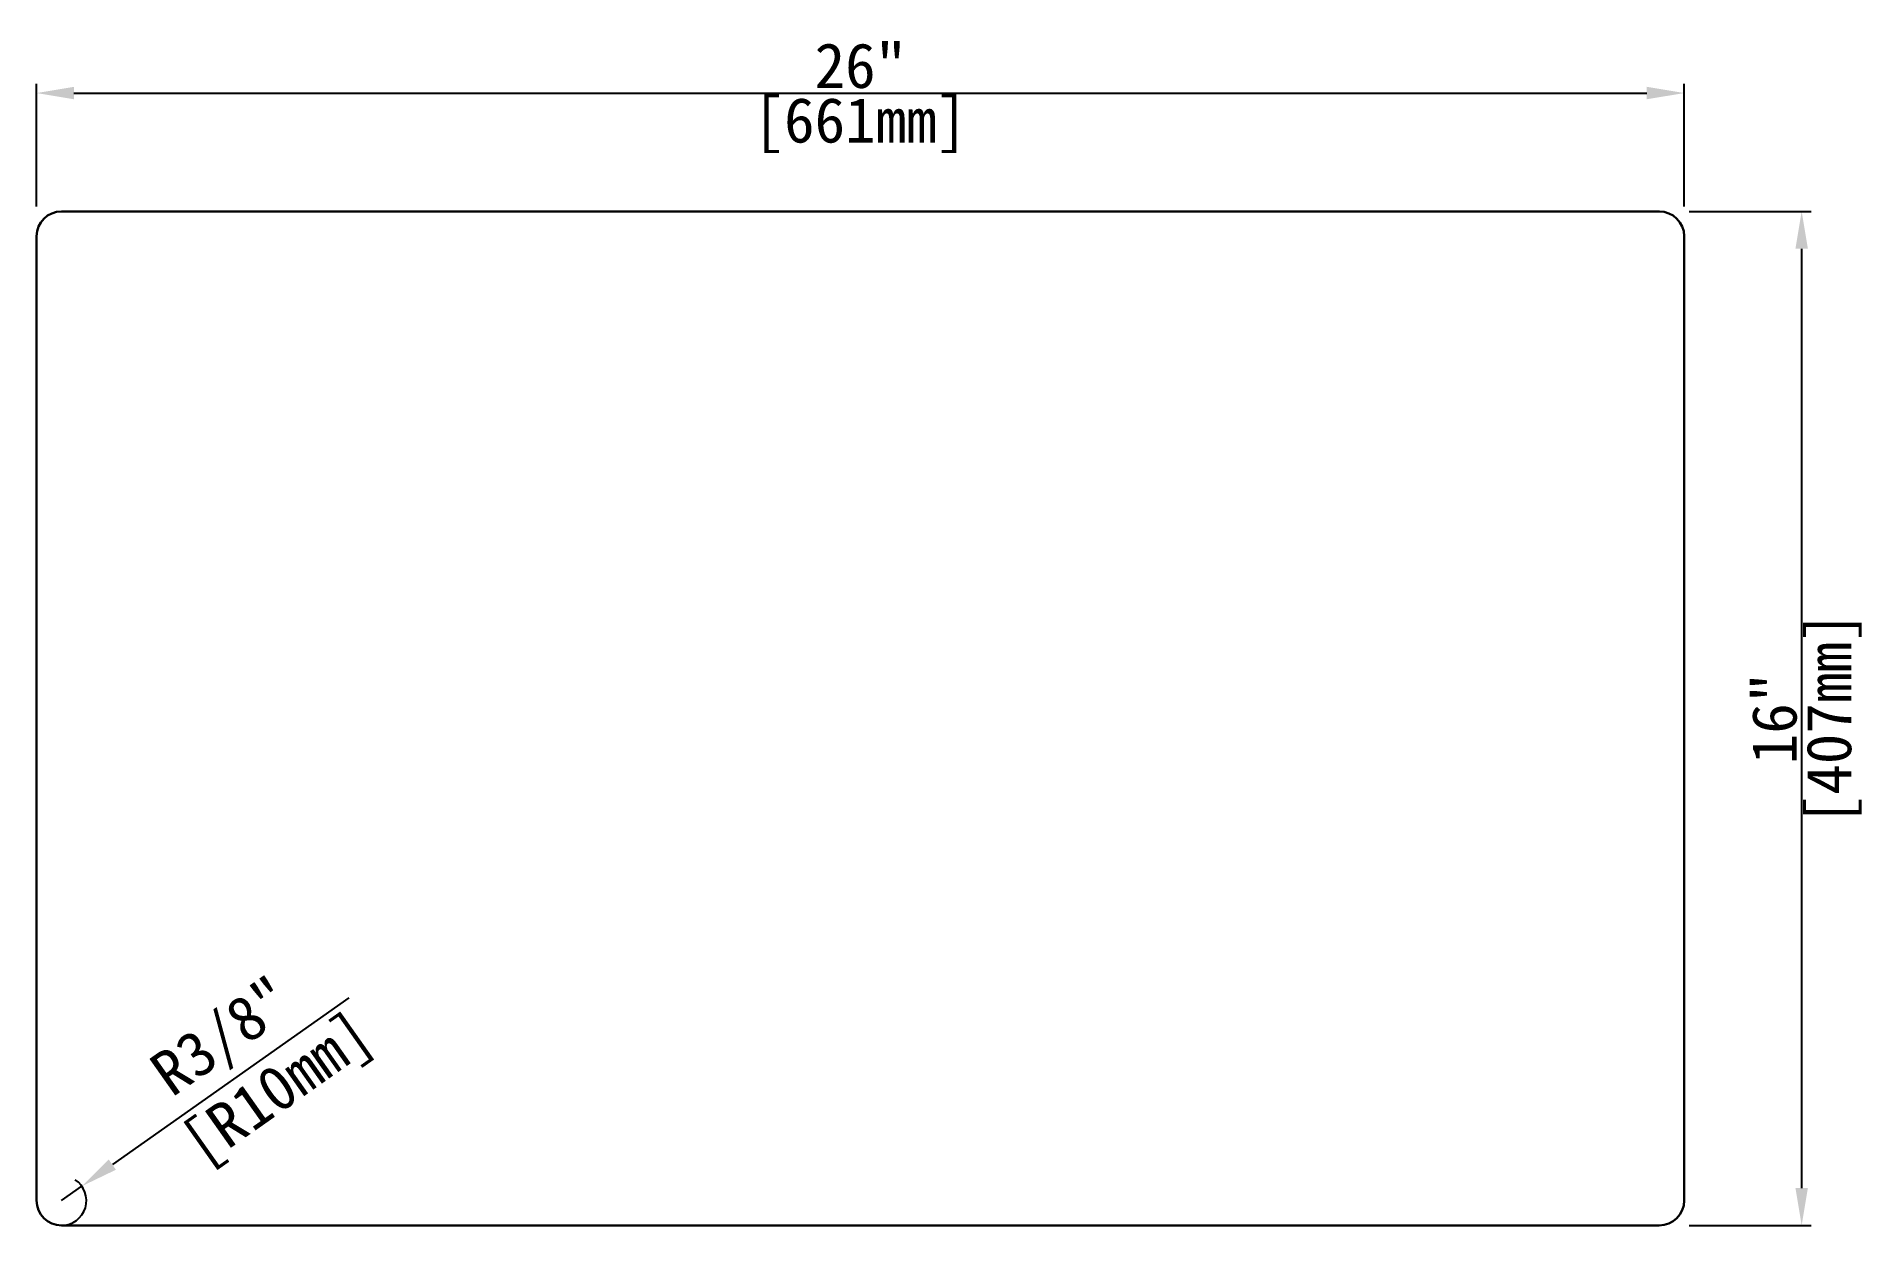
# Model space of a CAD drawing. Extents: x -19029 to 20971, y -19472 to 20528.
# Drawn here: x 1100 to 1833, y 502 to 979 of the extents above; entities that cross this region are included whole.
import ezdxf

# ---------------------------------------------------------------- set-up
doc = ezdxf.new("R2010")
doc.units = 0
doc.layers.get('0').update_dxf_attribs({"linetype": 'CONTINUOUS', "lineweight": 30})
doc.layers.get('DEFPOINTS').update_dxf_attribs({"linetype": 'CONTINUOUS'})
doc.styles.add('SLDTEXTSTYLE0', font='')
doc.styles.get('SLDTEXTSTYLE0').set_extended_font_data('SimSun')
doc.dimstyles.new('英', dxfattribs={"dimscale": 3, "dimtxt": 6, "dimasz": 5, "dimexe": 1.25, "dimexo": 4, "dimtad": 1, "dimdec": 3, "dimlfac": 0.03937, "dimzin": 9, "dimdsep": 46, "dimlunit": 5, "dimtxsty": 'SLDTEXTSTYLE0', "dimcen": 2.5, "dimadec": 1, "dimazin": 2, "dimtm": 0.5, "dimtfac": 1, "dimtdec": 3, "dimtmove": 0, "dimatfit": 3, "dimfxl": 1, "dimfrac": 2, "dimtolj": 1, "dimarcsym": 0})

msp = doc.modelspace()

# ---------------------------------------------------------------- blocks, each defined once
blk = doc.blocks.new('*D110')
at = {"color": 0, "lineweight": -2, "ltscale": 2}
for p, q in [((1099.79, 911.26), (1099.79, 960.51)), ((1760.79, 911.26), (1760.79, 960.51)), ((1114.79, 956.76), (1745.79, 956.76))]:
    blk.add_line(p, q, dxfattribs=at)
at = {"color": 0, "lineweight": 9, "ltscale": 2}
for points in [[(1114.79, 959.26), (1114.79, 954.26), (1099.79, 956.76)], [(1745.79, 959.26), (1745.79, 954.26), (1760.79, 956.76)]]:
    blk.add_solid(points, dxfattribs=at)
at = {"layer": 'DEFPOINTS', "color": 0, "lineweight": 9, "ltscale": 2}
for p in [(1760.79, 956.76), (1099.79, 899.26), (1760.79, 899.26)]:
    blk.add_point(p, dxfattribs=at)
at = {"color": 0, "lineweight": 9, "ltscale": 2, "char_height": 18, "attachment_point": 5, "style": 'SLDTEXTSTYLE0'}
for s, insert in [('\\A1;26"', (1430.29, 967.64)), ('\\A1;[661mm]', (1430.29, 943.79))]:
    blk.add_mtext(s, dxfattribs=dict(at, insert=insert))
blk = doc.blocks.new('*D111')
at = {"color": 0, "lineweight": -2, "ltscale": 2}
for p, q in [((1762.79, 909.26), (1811.66, 909.26)), ((1807.91, 894.26), (1807.91, 517.26)), ((1762.79, 502.26), (1811.66, 502.26))]:
    blk.add_line(p, q, dxfattribs=at)
at = {"color": 0, "lineweight": 9, "ltscale": 2}
for points in [[(1805.41, 894.26), (1810.41, 894.26), (1807.91, 909.26)], [(1805.41, 517.26), (1810.41, 517.26), (1807.91, 502.26)]]:
    blk.add_solid(points, dxfattribs=at)
at = {"layer": 'DEFPOINTS', "color": 0, "lineweight": 9, "ltscale": 2}
for p in [(1750.79, 909.26), (1750.79, 502.26), (1807.91, 502.26)]:
    blk.add_point(p, dxfattribs=at)
at = {"color": 0, "lineweight": 9, "ltscale": 2, "char_height": 18, "attachment_point": 5, "rotation": 90, "style": 'SLDTEXTSTYLE0'}
for s, insert in [('\\A1;[407mm]', (1820.89, 705.76)), ('\\A1;16"', (1797.04, 705.76))]:
    blk.add_mtext(s, dxfattribs=dict(at, insert=insert))
blk = doc.blocks.new('*D112')
at = {"color": 0, "lineweight": -2, "ltscale": 2}
for p, q in [((1225.02, 593.61), (1130.21, 526.68)), ((1109.79, 512.26), (1117.96, 518.03))]:
    blk.add_line(p, q, dxfattribs=at)
blk.add_arc((1109.79, 512.26), 10, 270, 56.70559, dxfattribs=at)
at = {"color": 0, "lineweight": 9, "ltscale": 2}
blk.add_solid([(1128.77, 528.72), (1131.65, 524.64), (1117.96, 518.03)], dxfattribs=at)
at = {"layer": 'DEFPOINTS', "color": 0, "lineweight": 9, "ltscale": 2}
for p in [(1117.96, 518.03), (1109.79, 512.26)]:
    blk.add_point(p, dxfattribs=at)
at = {"color": 0, "lineweight": 9, "ltscale": 2, "insert": (1183.74, 564.47), "char_height": 18, "attachment_point": 5, "rotation": 35.21967, "style": 'SLDTEXTSTYLE0'}
blk.add_mtext('\\A1;R3/8"\\P [R10mm]', dxfattribs=at)

# ---------------------------------------------------------------- dimensions: what is measured, and where the dimension line sits
at = {"color": 0, "lineweight": 9, "ltscale": 2}
dim = msp.add_linear_dim(base=(1760.7881, 956.7603), p1=(1099.7881, 899.2609), p2=(1760.7881, 899.2609), dimstyle='英', override={"dimpost": '"\\X', "dimarcsym": 1}, dxfattribs=at)
dim.commit()
dim.dimension.update_dxf_attribs({"geometry": '*D110', "text_midpoint": (1430.2881, 956.7603)})
dim = msp.add_linear_dim(base=(1807.9138, 502.2609), p1=(1750.7881, 909.2609), p2=(1750.7881, 502.2609), angle=90, dimstyle='英', override={"dimpost": '"\\X', "dimarcsym": 1}, dxfattribs=at)
dim.commit()
dim.dimension.update_dxf_attribs({"geometry": '*D111', "text_midpoint": (1807.9138, 705.7609)})
dim = msp.add_radius_dim(center=(1109.7881, 512.2609), mpoint=(1117.9576, 518.0281), dimstyle='英', override={"dimpost": '"\\X', "dimarcsym": 1}, dxfattribs=at)
dim.commit()
dim.dimension.update_dxf_attribs({"geometry": '*D112', "text_midpoint": (1183.7422, 564.4679)})

# ---------------------------------------------------------------- linework, layer by layer
at = {"color": 0, "linetype": 'ByBlock', "lineweight": 30}
msp.add_lwpolyline([(1109.7881, 909.2609), (1750.7881, 909.2609, -0.41421356), (1760.7881, 899.2609), (1760.7881, 512.2609, -0.41421356), (1750.7881, 502.2609), (1109.7881, 502.2609, -0.41421356), (1099.7881, 512.2609), (1099.7881, 899.2609, -0.41421356)], format="xyb", close=True, dxfattribs=at)
at = {"color": 0, "lineweight": 9, "ltscale": 2}
msp.add_circle((970.6185, 528.0088), 20000, dxfattribs=at)

msp.set_redraw_order([(e.dxf.handle, doc.entitydb.next_handle()) for e in msp.query("TEXT MTEXT ATTDEF DIMENSION ARC_DIMENSION")])  # texts and dimensions are drawn at this point

doc.saveas('drawing.dxf')
